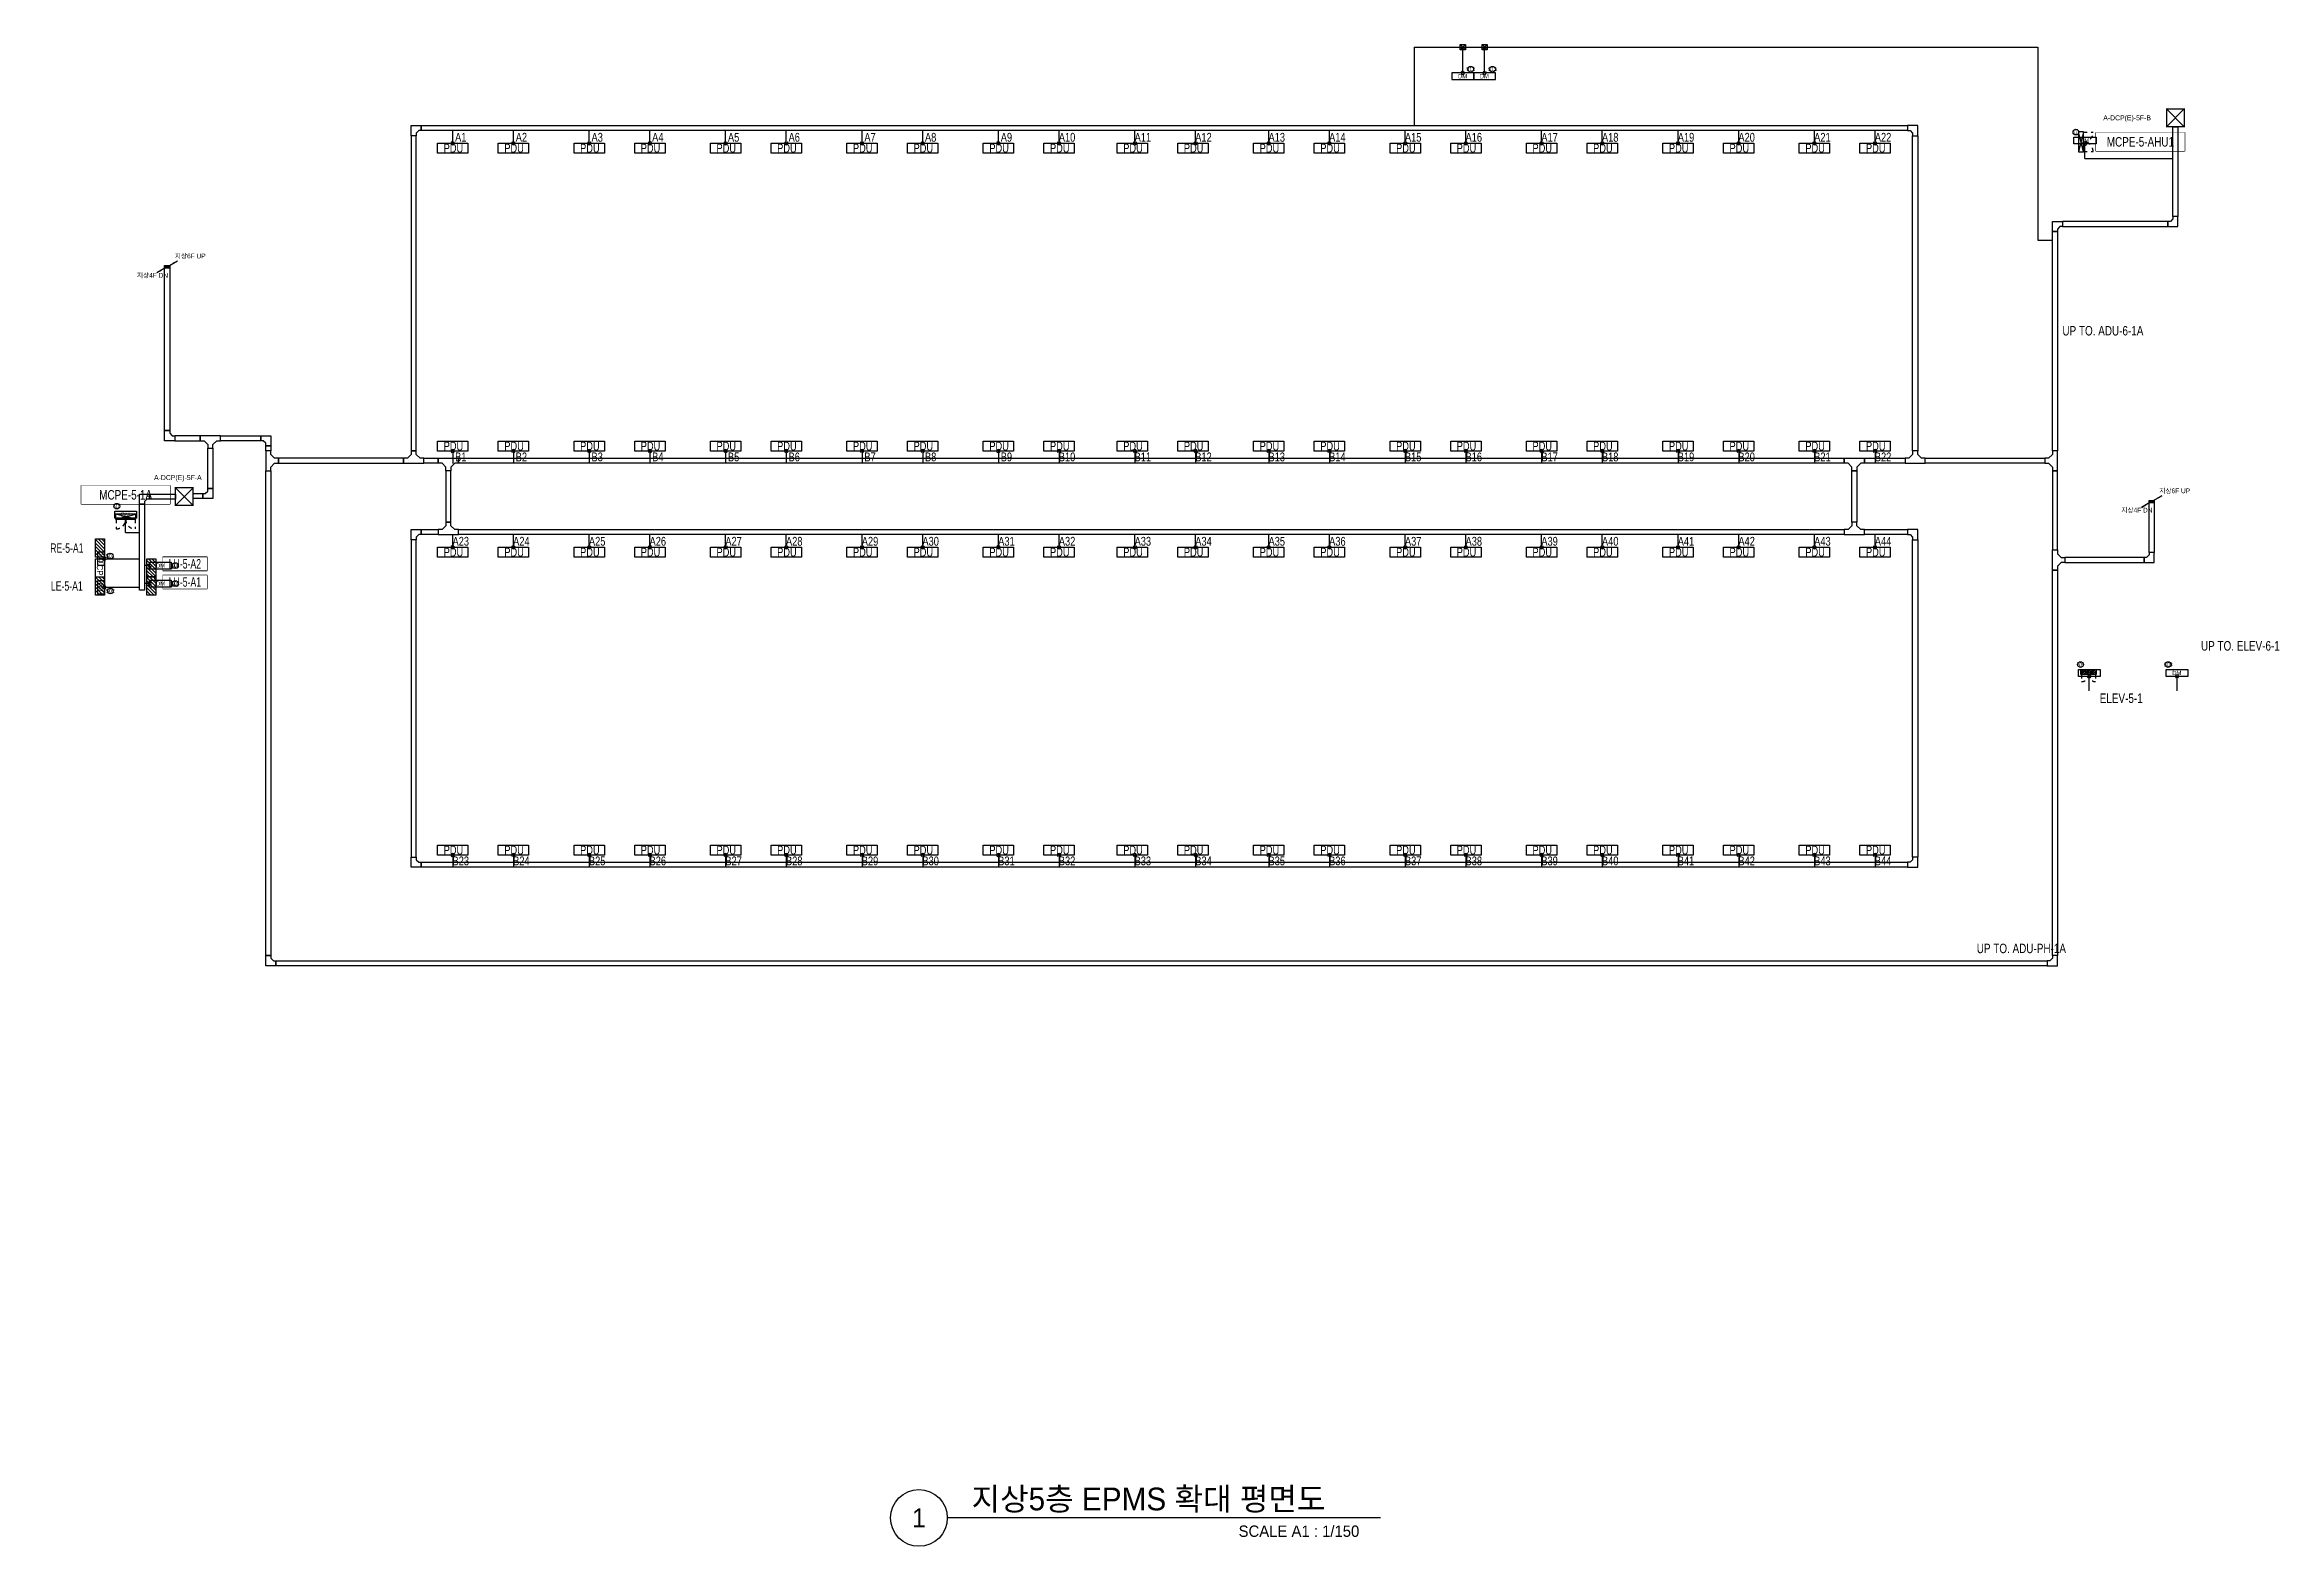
# Model space of a CAD drawing. Header units: millimetres. Extents: x 89450 to 753248, y -530175 to 1209785.
# Drawn here: x 265145 to 353600, y 539025 to 598498 of the extents above; entities that cross this region are included whole.
import ezdxf
from ezdxf.enums import TextEntityAlignment as Align

# ---------------------------------------------------------------- set-up
doc = ezdxf.new("R2010")
doc.units = ezdxf.units.MM
doc.header["$LTSCALE"] = 150
doc.linetypes.add('CONTINOUS', pattern=[0])
doc.linetypes.add('D1', pattern=[3, 1, -1, 1])
for name, color, linetype in [('------01 Distribution Panel', 3, 'Continuous'), ('------01 Distribution Panel_UPS_Emgency', 232, 'Continuous'), ('------01 Motor Control Panel or Center', 4, 'Continuous'), ('------02 Etc Panel', 3, 'Continuous'), ('-----26 Electrical Cable Tray_LV_UT', 141, 'Continuous'), ('-----29 Indicator', 1, 'Continuous'), ('-----41 Drawing Title', 2, 'Continuous'), ('-----99 EPMS CABLE DUCT', 4, 'Continuous'), ('-----99 EPMS CONDUIT', 4, 'Continuous'), ('-----99 EPMS DEVICE', 3, 'Continuous'), ('-----99 EPMS PNL', 6, 'Continuous')]:
    doc.layers.add(name, color=color, linetype=linetype)
doc.styles.add('ELEC', font='')
doc.styles.get('ELEC').set_extended_font_data('Dotum')

msp = doc.modelspace()

# ---------------------------------------------------------------- texts
at = {"layer": '------01 Distribution Panel', "linetype": 'CONTINOUS', "style": 'ELEC', "width": 0.8}
msp.add_text('UP TO. ELEV-6-1', height=375, dxfattribs=at).set_placement((350501, 574689), align=Align.MIDDLE_LEFT)
at = {"layer": '------01 Motor Control Panel or Center', "linetype": 'CONTINOUS', "style": 'ELEC', "width": 0.8}
for s, p in [('UP TO. ADU-6-1A', (345015, 587168)), ('UP TO. ADU-PH-1A', (341624, 562705))]:
    msp.add_text(s, height=375, dxfattribs=at).set_placement(p, align=Align.MIDDLE_LEFT)
at = {"layer": '-----26 Electrical Cable Tray_LV_UT', "style": 'ELEC', "width": 0.8}
for p in [(281325, 594400), (283725, 594400), (286725, 594400), (289125, 594400), (292125, 594400), (294525, 594400), (297525, 594400), (299925, 594400), (302925, 594400), (305325, 594400), (308225, 594400), (310625, 594400), (313625, 594400), (316025, 594400), (319025, 594400), (321425, 594400), (324425, 594400), (326825, 594400), (329825, 594400), (332225, 594400), (335225, 594400), (337625, 594400), (281325, 582600), (283725, 582600), (286725, 582600), (289125, 582600), (292125, 582600), (294525, 582600), (297525, 582600), (299925, 582600), (302925, 582600), (305325, 582600), (308225, 582600), (310625, 582600), (313625, 582600), (316025, 582600), (319025, 582600), (321425, 582600), (324425, 582600), (326825, 582600), (329825, 582600), (332225, 582600), (335225, 582600), (337625, 582600), (281325, 578400), (283725, 578400), (286725, 578400), (289125, 578400), (292125, 578400), (294525, 578400), (297525, 578400), (299925, 578400), (302925, 578400), (305325, 578400), (308225, 578400), (310625, 578400), (313625, 578400), (316025, 578400), (319025, 578400), (321425, 578400), (324425, 578400), (326825, 578400), (329825, 578400), (332225, 578400), (335225, 578400), (337625, 578400), (281325, 566600), (283725, 566600), (286725, 566600), (289125, 566600), (292125, 566600), (294525, 566600), (297525, 566600), (299925, 566600), (302925, 566600), (305325, 566600), (308225, 566600), (310625, 566600), (313625, 566600), (316025, 566600), (319025, 566600), (321425, 566600), (324425, 566600), (326825, 566600), (329825, 566600), (332225, 566600), (335225, 566600), (337625, 566600)]:
    msp.add_text('PDU', height=350, dxfattribs=at).set_placement(p, align=Align.MIDDLE_CENTER)
at = {"layer": '-----29 Indicator', "style": 'ELEC'}
for s, p in [('512', (321595, 597525)), ('513', (322455, 597525)), ('508', (349202, 573947))]:
    msp.add_text(s, height=150, rotation=360, dxfattribs=at).set_placement(p, align=Align.MIDDLE_CENTER)
at = {"layer": '-----29 Indicator', "style": 'ELEC', "width": 0.6}
for s, p in [('511', (345551, 595036)), ('505', (345729, 573947))]:
    msp.add_text(s, height=150, dxfattribs=at).set_placement(p, align=Align.MIDDLE_CENTER)
at = {"layer": '-----29 Indicator', "style": 'ELEC'}
for s, p in [('501', (267739, 578246)), ('502', (267743, 576861))]:
    msp.add_text(s, height=150, dxfattribs=at).set_placement(p, align=Align.MIDDLE_CENTER)
at = {"layer": '-----41 Drawing Title', "color": 2, "style": 'ELEC'}
msp.add_text('지상5층 EPMS 확대 평면도', height=900, dxfattribs=at).set_placement((301833, 540450))
at = {"layer": '-----41 Drawing Title', "color": 7, "style": 'ELEC'}
msp.add_text('1', height=750, dxfattribs=at).set_placement((299750, 540150), align=Align.MIDDLE)
at = {"layer": '-----41 Drawing Title', "style": 'ELEC'}
msp.add_text('SCALE A1 : 1/150', height=450, dxfattribs=at).set_placement((317183, 539400), align=Align.RIGHT)
at = {"layer": '-----99 EPMS CABLE DUCT', "style": 'ELEC'}
for s, p in [('지상6F UP', (270298, 590034)), ('지상4F DN', (268797, 589269)), ('지상6F UP', (348850, 580734)), ('지상4F DN', (347349, 579969))]:
    msp.add_text(s, height=187.7, dxfattribs=at).set_placement(p)
at = {"layer": '-----99 EPMS DEVICE', "color": 2, "style": 'ELEC', "width": 0.9}
for p in [(321271, 597247), (322131, 597247), (346070, 573615), (349544, 573615)]:
    msp.add_text('DM', height=168, dxfattribs=at).set_placement(p, align=Align.MIDDLE)
at = {"layer": '-----99 EPMS DEVICE', "style": 'ELEC', "width": 0.8}
for s, p in [('A1', (281615, 594829)), ('A2', (284015, 594829)), ('A3', (287015, 594829)), ('A4', (289415, 594829)), ('A5', (292415, 594829)), ('A6', (294815, 594829)), ('A7', (297815, 594829)), ('A8', (300215, 594829)), ('A9', (303215, 594829)), ('A10', (305615, 594829)), ('A11', (308615, 594829)), ('A12', (311015, 594829)), ('A13', (313915, 594829)), ('A14', (316315, 594829)), ('A15', (319315, 594829)), ('A16', (321715, 594829)), ('A17', (324715, 594829)), ('A18', (327115, 594829)), ('A19', (330115, 594829)), ('A20', (332515, 594829)), ('A21', (335515, 594829)), ('A22', (337915, 594829)), ('B1', (281615, 582171)), ('B2', (284015, 582171)), ('B3', (287015, 582171)), ('B4', (289415, 582171)), ('B5', (292415, 582171)), ('B6', (294815, 582171)), ('B7', (297815, 582171)), ('B8', (300215, 582171)), ('B9', (303215, 582171)), ('B10', (305615, 582171)), ('B11', (308615, 582171)), ('B12', (311015, 582171)), ('B13', (313915, 582171)), ('B14', (316315, 582171)), ('B15', (319315, 582171)), ('B16', (321715, 582171)), ('B17', (324715, 582171)), ('B18', (327115, 582171)), ('B19', (330115, 582171)), ('B20', (332515, 582171)), ('B21', (335515, 582171)), ('B22', (337915, 582171)), ('A23', (281615, 578829)), ('A24', (284015, 578829)), ('A25', (287015, 578829)), ('A26', (289415, 578829)), ('A27', (292415, 578829)), ('A28', (294815, 578829)), ('A29', (297815, 578829)), ('A30', (300215, 578829)), ('A31', (303215, 578829)), ('A32', (305615, 578829)), ('A33', (308615, 578829)), ('A34', (311015, 578829)), ('A35', (313915, 578829)), ('A36', (316315, 578829)), ('A37', (319315, 578829)), ('A38', (321715, 578829)), ('A39', (324715, 578829)), ('A40', (327115, 578829)), ('A41', (330115, 578829)), ('A42', (332515, 578829)), ('A43', (335515, 578829)), ('A44', (337915, 578829)), ('B23', (281615, 566171)), ('B24', (284015, 566171)), ('B25', (287015, 566171)), ('B26', (289415, 566171)), ('B27', (292415, 566171)), ('B28', (294815, 566171)), ('B29', (297815, 566171)), ('B30', (300215, 566171)), ('B31', (303215, 566171)), ('B32', (305615, 566171)), ('B33', (308615, 566171)), ('B34', (311015, 566171)), ('B35', (313915, 566171)), ('B36', (316315, 566171)), ('B37', (319315, 566171)), ('B38', (321715, 566171)), ('B39', (324715, 566171)), ('B40', (327115, 566171)), ('B41', (330115, 566171)), ('B42', (332515, 566171)), ('B43', (335515, 566171)), ('B44', (337915, 566171))]:
    msp.add_text(s, height=350, dxfattribs=at).set_placement(p, align=Align.MIDDLE_CENTER)

# ---------------------------------------------------------------- blocks, each defined once
blk = doc.blocks.new('A02')
h = blk.add_hatch()
h.set_pattern_fill('ANSI31', color=161, scale=25, style=0)
h.set_pattern_definition([(45, (-2000, -19200), (-56.1266, 56.1266), [])])
h.paths.add_polyline_path([(-300, 300), (-300, 0), (300, 0), (300, 300)])
at = {"color": 161}
blk.add_lwpolyline([(300, 0), (-300, 0), (-300, 300), (300, 300)], close=True, dxfattribs=at)
blk = doc.blocks.new('MCP_EQUIPMENT-2')
at = {"color": 161}
for p, q in [((200, 400), (0, -400)), ((200, -400), (0, 400))]:
    blk.add_line(p, q, dxfattribs=at)
at = {"color": 161, "linetype": 'D1'}
for p, q in [((200, 380), (580, 380)), ((200, -380), (580, -380))]:
    blk.add_line(p, q, dxfattribs=at)
at = {"color": 161}
blk.add_lwpolyline([(200, 400), (0, 400), (0, -400), (200, -400)], close=True, dxfattribs=at)
at = {"color": 161, "linetype": 'D1'}
for centre, start, end in [((200, 380), 270, 0), ((200, -380), 0, 90)]:
    blk.add_arc(centre, 380, start, end, dxfattribs=at)
blk = doc.blocks.new('PNL3')
at = {"color": 161, "linetype": 'D1'}
for p, q in [((-200, 280), (-480, 280)), ((-200, -280), (-480, -280))]:
    blk.add_line(p, q, dxfattribs=at)
at = {"color": 161}
for p, q in [((-200, 276), (0, 76)), ((-200, 205), (0, 5)), ((-200, 135), (0, -65)), ((-200, 64), (0, -136)), ((-153, 300), (0, 147)), ((-83, 300), (0, 217)), ((-200, -7), (0, -207)), ((-200, -78), (0, -278)), ((-200, -148), (-48, -300)), ((-200, -219), (-119, -300))]:
    blk.add_line(p, q, dxfattribs=at)
blk.add_lwpolyline([(0, -300), (-200, -300), (-200, 300), (0, 300)], close=True, dxfattribs=at)
at = {"color": 161, "linetype": 'D1'}
for centre, start, end in [((-200, 280), 180, 270), ((-200, -280), 90, 180)]:
    blk.add_arc(centre, 280, start, end, dxfattribs=at)
blk = doc.blocks.new('zw$32E')
for p, q in [((100, 0), (0, 0)), ((0, 0), (0, -400)), ((100, -75), (100, 0)), ((0, -400), (100, -400)), ((175, -150), (100, -75)), ((100, -325), (175, -250)), ((100, -400), (100, -325)), ((250, -150), (175, -150)), ((175, -250), (250, -250)), ((250, -250), (250, -150))]:
    blk.add_line(p, q)
blk = doc.blocks.new('A07')
at = {"color": 8}
blk.add_lwpolyline([(-300, 0), (-300, 300), (300, 300), (300, 0)], close=True, dxfattribs=at)
at = {"color": 8, "style": 'ELEC'}
blk.add_text('LCP', height=200, rotation=360, dxfattribs=at).set_placement((0, 150), align=Align.MIDDLE)

# ---------------------------------------------------------------- linework, layer by layer
at = {"layer": '------01 Distribution Panel_UPS_Emgency', "color": 1, "elevation": 0}
msp.add_lwpolyline([(269818, 576955), (271573, 576955), (271573, 577480), (269818, 577480)], close=True, dxfattribs=at)
at = {"layer": '------01 Motor Control Panel or Center', "linetype": 'CONTINOUS', "elevation": 0}
for points in [[(349853, 595020), (349853, 594280), (346350, 594280), (346350, 595020)], [(270102, 581040), (270102, 580300), (266598, 580300), (266598, 581040)]]:
    msp.add_lwpolyline(points, close=True, dxfattribs=at)
at = {"layer": '------02 Etc Panel'}
for p, q in [((267510, 578135), (268892, 578135)), ((267510, 577010), (268892, 577010))]:
    msp.add_line(p, q, dxfattribs=at)
at = {"layer": '-----26 Electrical Cable Tray_LV_UT', "elevation": 0}
for points in [[(280700, 594600), (281900, 594600), (281900, 594200), (280700, 594200)], [(283100, 594600), (284300, 594600), (284300, 594200), (283100, 594200)], [(286100, 594600), (287300, 594600), (287300, 594200), (286100, 594200)], [(288500, 594600), (289700, 594600), (289700, 594200), (288500, 594200)], [(291500, 594600), (292700, 594600), (292700, 594200), (291500, 594200)], [(293900, 594600), (295100, 594600), (295100, 594200), (293900, 594200)], [(296900, 594600), (298100, 594600), (298100, 594200), (296900, 594200)], [(299300, 594600), (300500, 594600), (300500, 594200), (299300, 594200)], [(302300, 594600), (303500, 594600), (303500, 594200), (302300, 594200)], [(304700, 594600), (305900, 594600), (305900, 594200), (304700, 594200)], [(307600, 594600), (308800, 594600), (308800, 594200), (307600, 594200)], [(310000, 594600), (311200, 594600), (311200, 594200), (310000, 594200)], [(313000, 594600), (314200, 594600), (314200, 594200), (313000, 594200)], [(315400, 594600), (316600, 594600), (316600, 594200), (315400, 594200)], [(318400, 594600), (319600, 594600), (319600, 594200), (318400, 594200)], [(320800, 594600), (322000, 594600), (322000, 594200), (320800, 594200)], [(323800, 594600), (325000, 594600), (325000, 594200), (323800, 594200)], [(326200, 594600), (327400, 594600), (327400, 594200), (326200, 594200)], [(329200, 594600), (330400, 594600), (330400, 594200), (329200, 594200)], [(331600, 594600), (332800, 594600), (332800, 594200), (331600, 594200)], [(334600, 594600), (335800, 594600), (335800, 594200), (334600, 594200)], [(337000, 594600), (338200, 594600), (338200, 594200), (337000, 594200)], [(280700, 582800), (281900, 582800), (281900, 582400), (280700, 582400)], [(283100, 582800), (284300, 582800), (284300, 582400), (283100, 582400)], [(286100, 582800), (287300, 582800), (287300, 582400), (286100, 582400)], [(288500, 582800), (289700, 582800), (289700, 582400), (288500, 582400)], [(291500, 582800), (292700, 582800), (292700, 582400), (291500, 582400)], [(293900, 582800), (295100, 582800), (295100, 582400), (293900, 582400)], [(296900, 582800), (298100, 582800), (298100, 582400), (296900, 582400)], [(299300, 582800), (300500, 582800), (300500, 582400), (299300, 582400)], [(302300, 582800), (303500, 582800), (303500, 582400), (302300, 582400)], [(304700, 582800), (305900, 582800), (305900, 582400), (304700, 582400)], [(307600, 582800), (308800, 582800), (308800, 582400), (307600, 582400)], [(310000, 582800), (311200, 582800), (311200, 582400), (310000, 582400)], [(313000, 582800), (314200, 582800), (314200, 582400), (313000, 582400)], [(315400, 582800), (316600, 582800), (316600, 582400), (315400, 582400)], [(318400, 582800), (319600, 582800), (319600, 582400), (318400, 582400)], [(320800, 582800), (322000, 582800), (322000, 582400), (320800, 582400)], [(323800, 582800), (325000, 582800), (325000, 582400), (323800, 582400)], [(326200, 582800), (327400, 582800), (327400, 582400), (326200, 582400)], [(329200, 582800), (330400, 582800), (330400, 582400), (329200, 582400)], [(331600, 582800), (332800, 582800), (332800, 582400), (331600, 582400)], [(334600, 582800), (335800, 582800), (335800, 582400), (334600, 582400)], [(337000, 582800), (338200, 582800), (338200, 582400), (337000, 582400)], [(280700, 578600), (281900, 578600), (281900, 578200), (280700, 578200)], [(283100, 578600), (284300, 578600), (284300, 578200), (283100, 578200)], [(286100, 578600), (287300, 578600), (287300, 578200), (286100, 578200)], [(288500, 578600), (289700, 578600), (289700, 578200), (288500, 578200)], [(291500, 578600), (292700, 578600), (292700, 578200), (291500, 578200)], [(293900, 578600), (295100, 578600), (295100, 578200), (293900, 578200)], [(296900, 578600), (298100, 578600), (298100, 578200), (296900, 578200)], [(299300, 578600), (300500, 578600), (300500, 578200), (299300, 578200)], [(302300, 578600), (303500, 578600), (303500, 578200), (302300, 578200)], [(304700, 578600), (305900, 578600), (305900, 578200), (304700, 578200)], [(307600, 578600), (308800, 578600), (308800, 578200), (307600, 578200)], [(310000, 578600), (311200, 578600), (311200, 578200), (310000, 578200)], [(313000, 578600), (314200, 578600), (314200, 578200), (313000, 578200)], [(315400, 578600), (316600, 578600), (316600, 578200), (315400, 578200)], [(318400, 578600), (319600, 578600), (319600, 578200), (318400, 578200)], [(320800, 578600), (322000, 578600), (322000, 578200), (320800, 578200)], [(323800, 578600), (325000, 578600), (325000, 578200), (323800, 578200)], [(326200, 578600), (327400, 578600), (327400, 578200), (326200, 578200)], [(329200, 578600), (330400, 578600), (330400, 578200), (329200, 578200)], [(331600, 578600), (332800, 578600), (332800, 578200), (331600, 578200)], [(334600, 578600), (335800, 578600), (335800, 578200), (334600, 578200)], [(337000, 578600), (338200, 578600), (338200, 578200), (337000, 578200)], [(280700, 566800), (281900, 566800), (281900, 566400), (280700, 566400)], [(283100, 566800), (284300, 566800), (284300, 566400), (283100, 566400)], [(286100, 566800), (287300, 566800), (287300, 566400), (286100, 566400)], [(288500, 566800), (289700, 566800), (289700, 566400), (288500, 566400)], [(291500, 566800), (292700, 566800), (292700, 566400), (291500, 566400)], [(293900, 566800), (295100, 566800), (295100, 566400), (293900, 566400)], [(296900, 566800), (298100, 566800), (298100, 566400), (296900, 566400)], [(299300, 566800), (300500, 566800), (300500, 566400), (299300, 566400)], [(302300, 566800), (303500, 566800), (303500, 566400), (302300, 566400)], [(304700, 566800), (305900, 566800), (305900, 566400), (304700, 566400)], [(307600, 566800), (308800, 566800), (308800, 566400), (307600, 566400)], [(310000, 566800), (311200, 566800), (311200, 566400), (310000, 566400)], [(313000, 566800), (314200, 566800), (314200, 566400), (313000, 566400)], [(315400, 566800), (316600, 566800), (316600, 566400), (315400, 566400)], [(318400, 566800), (319600, 566800), (319600, 566400), (318400, 566400)], [(320800, 566800), (322000, 566800), (322000, 566400), (320800, 566400)], [(323800, 566800), (325000, 566800), (325000, 566400), (323800, 566400)], [(326200, 566800), (327400, 566800), (327400, 566400), (326200, 566400)], [(329200, 566800), (330400, 566800), (330400, 566400), (329200, 566400)], [(331600, 566800), (332800, 566800), (332800, 566400), (331600, 566400)], [(334600, 566800), (335800, 566800), (335800, 566400), (334600, 566400)], [(337000, 566800), (338200, 566800), (338200, 566400), (337000, 566400)]]:
    msp.add_lwpolyline(points, close=True, dxfattribs=at)
at = {"layer": '-----29 Indicator'}
for centre in [(321595, 597525), (322455, 597525), (345551, 595036), (267739, 578246), (267743, 576861), (345729, 573947), (349202, 573947)]:
    msp.add_circle(centre, 114, dxfattribs=at)
at = {"layer": '-----41 Drawing Title', "color": 7}
msp.add_line((318025, 540150), (300875, 540150), dxfattribs=at)
msp.add_circle((299750, 540150), 1125, dxfattribs=at)
at = {"layer": '-----99 EPMS CABLE DUCT'}
for p, q in [((319349, 598398), (344045, 598398)), ((319349, 598398), (319349, 595272)), ((344045, 598398), (344045, 590758)), ((344045, 590758), (344616, 590758)), ((269993, 589700), (269587, 589466)), ((269903, 589740), (270083, 589660)), ((269903, 589660), (270083, 589740)), ((269993, 589700), (270399, 589934)), ((348545, 580400), (348139, 580166)), ((348455, 580440), (348635, 580360)), ((348455, 580360), (348635, 580440)), ((348545, 580400), (348951, 580634))]:
    msp.add_line(p, q, dxfattribs=at)
at = {"layer": '-----99 EPMS CABLE DUCT', "elevation": 0}
for points in [[(279854, 594893), (279654, 594893), (279654, 595293), (280054, 595293), (280054, 595093), (279954, 595093), (279854, 594993), (279854, 594893)], [(339087, 594893), (339287, 594893), (339287, 595293), (338887, 595293), (338887, 595093), (338987, 595093), (339087, 594993), (339087, 594893)], [(344816, 591094), (344616, 591094), (344616, 591494), (345016, 591494), (345016, 591294), (344916, 591294), (344816, 591194), (344816, 591094)], [(349187, 591494), (349187, 591294), (349587, 591294), (349587, 591694), (349387, 591694), (349387, 591594), (349287, 591494), (349187, 591494)], [(270293, 583012), (270293, 582812), (269893, 582812), (269893, 583212), (270093, 583212), (270093, 583112), (270193, 583012), (270293, 583012)], [(273698, 582812), (273698, 583012), (274098, 583012), (274098, 582612), (273898, 582612), (273898, 582712), (273798, 582812), (273698, 582812)], [(273698, 582812), (273698, 583012), (274098, 583012), (274098, 582612), (273898, 582612), (273898, 582712), (273798, 582812), (273698, 582812)], [(271603, 580921), (271803, 580921), (271803, 580521), (271403, 580521), (271403, 580721), (271503, 580721), (271603, 580821), (271603, 580921)], [(348139, 580166), (348315, 580267)], [(348951, 580634), (348775, 580533)], [(279854, 578893), (279654, 578893), (279654, 579293), (280054, 579293), (280054, 579093), (279954, 579093), (279854, 578993), (279854, 578893)], [(339087, 578893), (339287, 578893), (339287, 579293), (338887, 579293), (338887, 579093), (338987, 579093), (339087, 578993), (339087, 578893)], [(348245, 578189), (348245, 577989), (348645, 577989), (348645, 578389), (348445, 578389), (348445, 578289), (348345, 578189), (348245, 578189)], [(280054, 566118), (280054, 565918), (279654, 565918), (279654, 566318), (279854, 566318), (279854, 566218), (279954, 566118), (280054, 566118)], [(338887, 566118), (338887, 565918), (339287, 565918), (339287, 566318), (339087, 566318), (339087, 566218), (338987, 566118), (338887, 566118)], [(274298, 562219), (274298, 562019), (273898, 562019), (273898, 562419), (274098, 562419), (274098, 562319), (274198, 562219), (274298, 562219)], [(344416, 562219), (344416, 562019), (344816, 562019), (344816, 562419), (344616, 562419), (344616, 562319), (344516, 562219), (344416, 562219)]]:
    msp.add_lwpolyline(points, dxfattribs=at)
for points in [[(279654, 594893), (279654, 582418), (279854, 582418), (279854, 594893)], [(280054, 595293), (338887, 595293), (338887, 595093), (280054, 595093)], [(339287, 594893), (339287, 582418), (339087, 582418), (339087, 594893)], [(344616, 591094), (344816, 591094), (344816, 582418), (344616, 582418)], [(349187, 591494), (345016, 591494), (345016, 591294), (349187, 591294)], [(269893, 589750), (270093, 589750), (270093, 583212), (269893, 583212)], [(269893, 589750), (270093, 589750), (270093, 589650), (269893, 589650)], [(269903, 589740), (270083, 589740), (270083, 589660), (269903, 589660)], [(271303, 583012), (270293, 583012), (270293, 582812), (271303, 582812)], [(272103, 583012), (273698, 583012), (273698, 582812), (272103, 582812)], [(271603, 582512), (271803, 582512), (271803, 580921), (271603, 580921)], [(273898, 582612), (274098, 582612), (274098, 582418), (273898, 582418)], [(279354, 582118), (274398, 582118), (274398, 581918), (279354, 581918)], [(280154, 582118), (280725, 582118), (280725, 581918), (280154, 581918)], [(281525, 582118), (336382, 582118), (336382, 581918), (281525, 581918)], [(337182, 582118), (338787, 582118), (338787, 581918), (337182, 581918)], [(339587, 582118), (344316, 582118), (344316, 581918), (339587, 581918)], [(273898, 581618), (274098, 581618), (274098, 562419), (273898, 562419)], [(281225, 581618), (281025, 581618), (281025, 579593), (281225, 579593)], [(336682, 581618), (336882, 581618), (336882, 579593), (336682, 579593)], [(344616, 578489), (344816, 578489), (344816, 581618), (344616, 581618)], [(271403, 580721), (271403, 580521), (271017, 580521), (271017, 580721)], [(348445, 580450), (348645, 580450), (348645, 578389), (348445, 578389)], [(348445, 580450), (348645, 580450), (348645, 580350), (348445, 580350)], [(348455, 580440), (348635, 580440), (348635, 580360), (348455, 580360)], [(279654, 578893), (279654, 566318), (279854, 566318), (279854, 578893)], [(280054, 579293), (280725, 579293), (280725, 579093), (280054, 579093)], [(281525, 579293), (336382, 579293), (336382, 579093), (281525, 579093)], [(337182, 579293), (338887, 579293), (338887, 579093), (337182, 579093)], [(339287, 578893), (339287, 566318), (339087, 566318), (339087, 578893)], [(344616, 577689), (344816, 577689), (344816, 562419), (344616, 562419)], [(348245, 578189), (345116, 578189), (345116, 577989), (348245, 577989)], [(280054, 566118), (338887, 566118), (338887, 565918), (280054, 565918)], [(274298, 562219), (344416, 562219), (344416, 562019), (274298, 562019)]]:
    msp.add_lwpolyline(points, close=True, dxfattribs=at)
for points in [[(269587, 589466, 0, 70, 0), (269763, 589567, 40, 40, 0)], [(270399, 589934, 0, 70, 0), (270223, 589833, 40, 40, 0)]]:
    msp.add_lwpolyline(points, format="xyseb", dxfattribs=at)
at = {"layer": '-----99 EPMS CABLE DUCT'}
for centre in [(269993, 589700), (348545, 580400)]:
    msp.add_circle(centre, 10, dxfattribs=at)
at = {"layer": '-----99 EPMS CONDUIT'}
for p, q in [((321380, 598498), (321180, 598298)), ((321180, 598498), (321380, 598298)), ((321280, 597381), (321280, 598398)), ((322240, 598498), (322040, 598298)), ((322040, 598498), (322240, 598298)), ((322140, 597381), (322140, 598398)), ((281300, 594600), (281300, 595093)), ((283700, 594600), (283700, 595093)), ((286700, 594600), (286700, 595093)), ((289100, 594600), (289100, 595093)), ((292100, 594600), (292100, 595093)), ((294500, 594600), (294500, 595093)), ((297500, 594600), (297500, 595093)), ((299900, 594600), (299900, 595093)), ((302900, 594600), (302900, 595093)), ((305300, 594600), (305300, 595093)), ((308300, 594600), (308300, 595093)), ((310700, 594600), (310700, 595093)), ((313600, 594600), (313600, 595093)), ((316000, 594600), (316000, 595093)), ((319000, 594600), (319000, 595093)), ((321400, 594600), (321400, 595093)), ((324400, 594600), (324400, 595093)), ((326800, 594600), (326800, 595093)), ((329800, 594600), (329800, 595093)), ((332200, 594600), (332200, 595093)), ((335200, 594600), (335200, 595093)), ((337600, 594600), (337600, 595093)), ((345903, 593993), (345903, 594570)), ((281300, 582400), (281300, 581907)), ((283700, 582400), (283700, 581907)), ((286700, 582400), (286700, 581907)), ((289100, 582400), (289100, 581907)), ((292100, 582400), (292100, 581907)), ((294500, 582400), (294500, 581907)), ((297500, 582400), (297500, 581907)), ((299900, 582400), (299900, 581907)), ((302900, 582400), (302900, 581907)), ((305300, 582400), (305300, 581907)), ((308300, 582400), (308300, 581907)), ((310700, 582400), (310700, 581907)), ((313600, 582400), (313600, 581907)), ((316000, 582400), (316000, 581907)), ((319000, 582400), (319000, 581907)), ((321400, 582400), (321400, 581907)), ((324400, 582400), (324400, 581907)), ((326800, 582400), (326800, 581907)), ((329800, 582400), (329800, 581907)), ((332200, 582400), (332200, 581907)), ((335200, 582400), (335200, 581907)), ((337600, 582400), (337600, 581907)), ((268350, 579173), (268350, 579750)), ((268350, 579173), (268892, 579173)), ((281300, 578600), (281300, 579093)), ((283700, 578600), (283700, 579093)), ((286700, 578600), (286700, 579093)), ((289100, 578600), (289100, 579093)), ((292100, 578600), (292100, 579093)), ((294500, 578600), (294500, 579093)), ((297500, 578600), (297500, 579093)), ((299900, 578600), (299900, 579093)), ((302900, 578600), (302900, 579093)), ((305300, 578600), (305300, 579093)), ((308300, 578600), (308300, 579093)), ((310700, 578600), (310700, 579093)), ((313600, 578600), (313600, 579093)), ((316000, 578600), (316000, 579093)), ((319000, 578600), (319000, 579093)), ((321400, 578600), (321400, 579093)), ((324400, 578600), (324400, 579093)), ((326800, 578600), (326800, 579093)), ((329800, 578600), (329800, 579093)), ((332200, 578600), (332200, 579093)), ((335200, 578600), (335200, 579093)), ((337600, 578600), (337600, 579093)), ((349553, 572904), (349553, 573480)), ((281300, 566400), (281300, 565907)), ((283700, 566400), (283700, 565907)), ((286700, 566400), (286700, 565907)), ((289100, 566400), (289100, 565907)), ((292100, 566400), (292100, 565907)), ((294500, 566400), (294500, 565907)), ((297500, 566400), (297500, 565907)), ((299900, 566400), (299900, 565907)), ((302900, 566400), (302900, 565907)), ((305300, 566400), (305300, 565907)), ((308300, 566400), (308300, 565907)), ((310700, 566400), (310700, 565907)), ((313600, 566400), (313600, 565907)), ((316000, 566400), (316000, 565907)), ((319000, 566400), (319000, 565907)), ((321400, 566400), (321400, 565907)), ((324400, 566400), (324400, 565907)), ((326800, 566400), (326800, 565907)), ((329800, 566400), (329800, 565907)), ((332200, 566400), (332200, 565907)), ((335200, 566400), (335200, 565907)), ((337600, 566400), (337600, 565907))]:
    msp.add_line(p, q, dxfattribs=at)
at = {"layer": '-----99 EPMS CONDUIT', "elevation": 0}
for points in [[(321180, 598498), (321380, 598498), (321380, 598298), (321180, 598298)], [(322040, 598498), (322240, 598498), (322240, 598298), (322040, 598298)]]:
    msp.add_lwpolyline(points, close=True, dxfattribs=at)
at = {"layer": '-----99 EPMS CONDUIT'}
for points in [[(269294, 577865, 0), (269092, 577865, 0)], [(269294, 577153, 0), (269092, 577153, 0)]]:
    msp.add_polyline3d(points, dxfattribs=at)
for centre, start, end in [((321280, 597381), 120, 60), ((322140, 597381), 120, 60), ((281300, 594600), 120, 60), ((283700, 594600), 120, 60), ((286700, 594600), 120, 60), ((289100, 594600), 120, 60), ((292100, 594600), 120, 60), ((294500, 594600), 120, 60), ((297500, 594600), 120, 60), ((299900, 594600), 120, 60), ((302900, 594600), 120, 60), ((305300, 594600), 120, 60), ((308300, 594600), 120, 60), ((310700, 594600), 120, 60), ((313600, 594600), 120, 60), ((316000, 594600), 120, 60), ((319000, 594600), 120, 60), ((321400, 594600), 120, 60), ((324400, 594600), 120, 60), ((326800, 594600), 120, 60), ((329800, 594600), 120, 60), ((332200, 594600), 120, 60), ((335200, 594600), 120, 60), ((337600, 594600), 120, 60), ((281300, 582400), 300, 240), ((283700, 582400), 300, 240), ((286700, 582400), 300, 240), ((289100, 582400), 300, 240), ((292100, 582400), 300, 240), ((294500, 582400), 300, 240), ((297500, 582400), 300, 240), ((299900, 582400), 300, 240), ((302900, 582400), 300, 240), ((305300, 582400), 300, 240), ((308300, 582400), 300, 240), ((310700, 582400), 300, 240), ((313600, 582400), 300, 240), ((316000, 582400), 300, 240), ((319000, 582400), 300, 240), ((321400, 582400), 300, 240), ((324400, 582400), 300, 240), ((326800, 582400), 300, 240), ((329800, 582400), 300, 240), ((332200, 582400), 300, 240), ((335200, 582400), 300, 240), ((337600, 582400), 300, 240), ((268350, 579750), 300, 240), ((281300, 578600), 120, 60), ((283700, 578600), 120, 60), ((286700, 578600), 120, 60), ((289100, 578600), 120, 60), ((292100, 578600), 120, 60), ((294500, 578600), 120, 60), ((297500, 578600), 120, 60), ((299900, 578600), 120, 60), ((302900, 578600), 120, 60), ((305300, 578600), 120, 60), ((308300, 578600), 120, 60), ((310700, 578600), 120, 60), ((313600, 578600), 120, 60), ((316000, 578600), 120, 60), ((319000, 578600), 120, 60), ((321400, 578600), 120, 60), ((324400, 578600), 120, 60), ((326800, 578600), 120, 60), ((329800, 578600), 120, 60), ((332200, 578600), 120, 60), ((335200, 578600), 120, 60), ((337600, 578600), 120, 60), ((267510, 578135), 30, 330), ((269294, 577865, 0), 210, 150), ((267510, 577010), 30, 330), ((269294, 577153, 0), 210, 150), ((346080, 573480), 300, 240), ((349553, 573480), 300, 240), ((281300, 566400), 300, 240), ((283700, 566400), 300, 240), ((286700, 566400), 300, 240), ((289100, 566400), 300, 240), ((292100, 566400), 300, 240), ((294500, 566400), 300, 240), ((297500, 566400), 300, 240), ((299900, 566400), 300, 240), ((302900, 566400), 300, 240), ((305300, 566400), 300, 240), ((308300, 566400), 300, 240), ((310700, 566400), 300, 240), ((313600, 566400), 300, 240), ((316000, 566400), 300, 240), ((319000, 566400), 300, 240), ((321400, 566400), 300, 240), ((324400, 566400), 300, 240), ((326800, 566400), 300, 240), ((329800, 566400), 300, 240), ((332200, 566400), 300, 240), ((335200, 566400), 300, 240), ((337600, 566400), 300, 240)]:
    msp.add_arc(centre, 63.8, start, end, dxfattribs=at)
at = {"layer": '-----99 EPMS DEVICE', "color": 2, "elevation": 0}
for points in [[(321710, 597381), (320850, 597381), (320850, 597112), (321710, 597112)], [(322570, 597381), (321710, 597381), (321710, 597112), (322570, 597112)]]:
    msp.add_lwpolyline(points, close=True, dxfattribs=at)
at = {"layer": '-----99 EPMS DEVICE', "color": 2}
for points in [[(346510, 573480), (345650, 573480), (345650, 573750), (346510, 573750)], [(349983, 573480), (349123, 573480), (349123, 573750), (349983, 573750)]]:
    msp.add_lwpolyline(points, close=True, dxfattribs=at)

# ---------------------------------------------------------------- block references
at = {"layer": '------01 Distribution Panel', "xscale": 1.2, "yscale": 1.2, "zscale": 1.2, "rotation": 270}
for p in [(267150, 578560), (267150, 577060)]:
    msp.add_blockref('A02', p, dxfattribs=at)
at = {"layer": '------01 Distribution Panel_UPS_Emgency', "xscale": 1.2, "yscale": 1.2, "zscale": 1.2, "rotation": 270}
msp.add_blockref('A02', (269190, 577060), dxfattribs=at)
at = {"layer": '-----99 EPMS CABLE DUCT'}
for p, xscale, yscale, zscale, rotation in [((272103, 583012), 2, 2, 2, 269.9999999999999), ((279354, 581918), 2, 2, 2, 90.00000000000249), ((280725, 582118), -2, 2, 2, 89.99999999999746), ((336382, 582118), -2, 2, 2, 89.99999999999746), ((338787, 581918), 2, 2, 2, 90.00000000000249), ((344816, 581618), 2, 2, 2, 180.0000000000122), ((280725, 579093), 1.999999999999999, 1.999999999999999, 1.999999999999999, 90.00000000000253), ((336382, 579093), 2, 2, 2, 90.0000000000025), ((344616, 577689), -2, 2, 2, 180)]:
    msp.add_blockref('zw$32E', p, dxfattribs=dict(at, xscale=xscale, yscale=yscale, zscale=zscale, rotation=rotation))
at = {"layer": '-----99 EPMS CABLE DUCT', "xscale": 2, "yscale": 2, "zscale": 2}
msp.add_blockref('zw$32E', (273898, 582418), dxfattribs=at)

msp.set_redraw_order([(e.dxf.handle, doc.entitydb.next_handle()) for e in msp.query("TEXT MTEXT ATTDEF DIMENSION ARC_DIMENSION")])  # texts and dimensions are drawn at this point

# ---------------------------------------------------------------- wipeouts: each hides what was drawn before it
msp.add_wipeout([(345590, 572981), (349094, 572981), (349094, 572241), (345590, 572241)]).dxf.layer = '------01 Distribution Panel'

# ---------------------------------------------------------------- next in the draw order: linework, layer by layer
at = {"layer": '-----99 EPMS CONDUIT'}
msp.add_line((346080, 572904), (346080, 573480), dxfattribs=at)

# ---------------------------------------------------------------- next in the draw order: block references
at = {"layer": '------01 Distribution Panel', "rotation": 90}
msp.add_blockref('PNL3', (346050, 573750), dxfattribs=at)

# ---------------------------------------------------------------- next in the draw order: texts
at = {"layer": '------01 Distribution Panel', "linetype": 'CONTINOUS', "style": 'ELEC', "width": 0.8}
msp.add_text('ELEV-5-1', height=375, dxfattribs=at).set_placement((347342, 572611), align=Align.MIDDLE)

# ---------------------------------------------------------------- next in the draw order: wipeouts: each hides what was drawn before it
at = {"color": 1}
for points, layer in [([(265145, 578297), (266900, 578297), (266900, 578822), (265145, 578822)], '------01 Distribution Panel'), ([(265145, 576797), (266900, 576797), (266900, 577322), (265145, 577322)], '------01 Distribution Panel'), ([(269818, 576955), (271573, 576955), (271573, 577480), (269818, 577480)], '------01 Distribution Panel_UPS_Emgency'), ([(346350, 595020), (349853, 595020), (349853, 594280), (346350, 594280)], '------01 Motor Control Panel or Center')]:
    msp.add_wipeout(points, dxfattribs=at).dxf.layer = layer
msp.add_wipeout([(266598, 581040), (270102, 581040), (270102, 580300), (266598, 580300)]).dxf.layer = '------01 Motor Control Panel or Center'

# ---------------------------------------------------------------- next in the draw order: linework, layer by layer
at = {"layer": '------01 Distribution Panel_UPS_Emgency', "color": 1, "elevation": 0}
msp.add_lwpolyline([(269818, 577675), (271573, 577675), (271573, 578200), (269818, 578200)], close=True, dxfattribs=at)
at = {"layer": '-----29 Indicator'}
msp.add_circle((267999, 580216), 114, dxfattribs=at)
at = {"layer": '-----99 EPMS CABLE DUCT', "elevation": 0}
for points in [[(349387, 595250), (349587, 595250), (349587, 591694), (349387, 591694)], [(268892, 580300), (269092, 580300), (269092, 576898), (268892, 576898)], [(269292, 580500), (269292, 580700), (270317, 580700), (270317, 580500)]]:
    msp.add_lwpolyline(points, close=True, dxfattribs=at)
msp.add_lwpolyline([(269092, 580300), (268892, 580300), (268892, 580700), (269292, 580700), (269292, 580500), (269192, 580500), (269092, 580400), (269092, 580300)], dxfattribs=at)
at = {"layer": '-----99 EPMS CONDUIT'}
msp.add_line((345903, 593993), (349387, 593993), dxfattribs=at)
msp.add_arc((345903, 594570), 63.8, 300, 240, dxfattribs=at)
at = {"layer": '-----99 EPMS DEVICE', "color": 2, "elevation": 0}
for points in [[(346333, 594570), (345472, 594570), (345472, 594839), (346333, 594839)], [(267240, 578392), (267240, 577878), (267510, 577878), (267510, 578392)], [(267240, 577267), (267240, 576753), (267510, 576753), (267510, 577267)]]:
    msp.add_lwpolyline(points, close=True, dxfattribs=at)
at = {"layer": '-----99 EPMS DEVICE', "color": 2}
msp.add_lwpolyline([(268780, 579750), (267920, 579750), (267920, 580020), (268780, 580020)], close=True, dxfattribs=at)
at = {"layer": '-----99 EPMS PNL'}
for p, q in [((349137, 595950), (349837, 595250)), ((349137, 595250), (349837, 595950)), ((270317, 580950), (271017, 580250)), ((270317, 580250), (271017, 580950))]:
    msp.add_line(p, q, dxfattribs=at)
at = {"layer": '-----99 EPMS PNL', "const_width": 1}
msp.add_lwpolyline([(346490, 595419), (346490, 595780), (348661, 595780), (348661, 595419)], close=True, dxfattribs=at)
at = {"layer": '-----99 EPMS PNL', "elevation": 0}
for points, const_width in [([(349137, 595950), (349837, 595950), (349837, 595250), (349137, 595250)], 50), ([(269332, 581172), (269332, 581533), (271503, 581533), (271503, 581172)], 1), ([(270317, 580950), (271017, 580950), (271017, 580250), (270317, 580250)], 50)]:
    msp.add_lwpolyline(points, close=True, dxfattribs=dict(at, const_width=const_width))

# ---------------------------------------------------------------- next in the draw order: block references
at = {"layer": '------01 Distribution Panel_UPS_Emgency', "xscale": 1.2, "yscale": 1.2, "zscale": 1.2, "rotation": 270}
msp.add_blockref('A02', (269190, 577780), dxfattribs=at)
at = {"layer": '------01 Motor Control Panel or Center'}
msp.add_blockref('MCP_EQUIPMENT-2', (345650, 594650), dxfattribs=at)
at = {"layer": '------01 Motor Control Panel or Center', "rotation": 270}
msp.add_blockref('MCP_EQUIPMENT-2', (268350, 579900), dxfattribs=at)
at = {"layer": '------02 Etc Panel', "color": 8, "xscale": 1.2, "yscale": 1.2, "zscale": 1.2, "rotation": 270}
msp.add_blockref('A07', (267150, 577775), dxfattribs=at)

# ---------------------------------------------------------------- next in the draw order: texts
at = {"layer": '------01 Distribution Panel', "style": 'ELEC', "width": 0.7}
for s, p in [('RE-5-A1', (266023, 578560)), ('LE-5-A1', (266023, 577060))]:
    msp.add_text(s, height=375, dxfattribs=at).set_placement(p, align=Align.MIDDLE_CENTER)
at = {"layer": '------01 Motor Control Panel or Center', "linetype": 'CONTINOUS', "style": 'ELEC', "width": 0.8}
for s, p in [('MCPE-5-AHU1', (348102, 594650)), ('MCPE-5-1A', (268350, 580670))]:
    msp.add_text(s, height=375, dxfattribs=at).set_placement(p, align=Align.MIDDLE)
at = {"layer": '-----29 Indicator', "style": 'ELEC', "width": 0.6}
msp.add_text('510', height=150, dxfattribs=at).set_placement((267999, 580216), align=Align.MIDDLE_CENTER)
at = {"layer": '-----29 Indicator', "style": 'ELEC'}
msp.add_text('503', height=150, dxfattribs=at).set_placement((270313, 577153, 0), align=Align.MIDDLE_CENTER)
at = {"layer": '-----99 EPMS DEVICE', "color": 2, "style": 'ELEC', "width": 0.9}
for p in [(345893, 594704), (268341, 579884)]:
    msp.add_text('DM', height=168, dxfattribs=at).set_placement(p, align=Align.MIDDLE)
for p in [(267375, 578145), (267375, 577021)]:
    msp.add_text('DM', height=168, rotation=90, dxfattribs=at).set_placement(p, align=Align.MIDDLE)
at = {"layer": '-----99 EPMS PNL', "style": 'ELEC'}
for s, p in [('A-DCP(E)-5F-B', (347576, 595600)), ('A-DCP(E)-5F-A', (270417, 581352))]:
    msp.add_text(s, height=196.83, dxfattribs=at).set_placement(p, align=Align.MIDDLE_CENTER)

# ---------------------------------------------------------------- next in the draw order: wipeouts: each hides what was drawn before it
at = {"color": 1}
msp.add_wipeout([(269818, 577675), (271573, 577675), (271573, 578200), (269818, 578200)], dxfattribs=at).dxf.layer = '------01 Distribution Panel_UPS_Emgency'

# ---------------------------------------------------------------- next in the draw order: linework, layer by layer
at = {"layer": '-----29 Indicator'}
for centre in [(270313, 577865, 0), (270313, 577153, 0)]:
    msp.add_circle(centre, 114, dxfattribs=at)
at = {"layer": '-----99 EPMS DEVICE', "color": 2, "elevation": 0}
for points in [[(269294, 578000), (270154, 578000), (270154, 577731), (269294, 577731)], [(269294, 577288), (270154, 577288), (270154, 577018), (269294, 577018)]]:
    msp.add_lwpolyline(points, close=True, dxfattribs=at)

# ---------------------------------------------------------------- next in the draw order: texts
at = {"layer": '------01 Distribution Panel_UPS_Emgency', "style": 'ELEC', "width": 0.7}
for s, p in [('LU-5-A2', (270695, 577937)), ('LU-5-A1', (270695, 577217))]:
    msp.add_text(s, height=375, dxfattribs=at).set_placement(p, align=Align.MIDDLE_CENTER)
at = {"layer": '-----29 Indicator', "style": 'ELEC'}
msp.add_text('504', height=150, dxfattribs=at).set_placement((270313, 577865, 0), align=Align.MIDDLE_CENTER)
at = {"layer": '-----99 EPMS DEVICE', "color": 2, "style": 'ELEC', "width": 0.9}
for p in [(269734, 577866, 0), (269734, 577153, 0)]:
    msp.add_text('DM', height=168, dxfattribs=at).set_placement(p, align=Align.MIDDLE)

doc.saveas('drawing.dxf')
